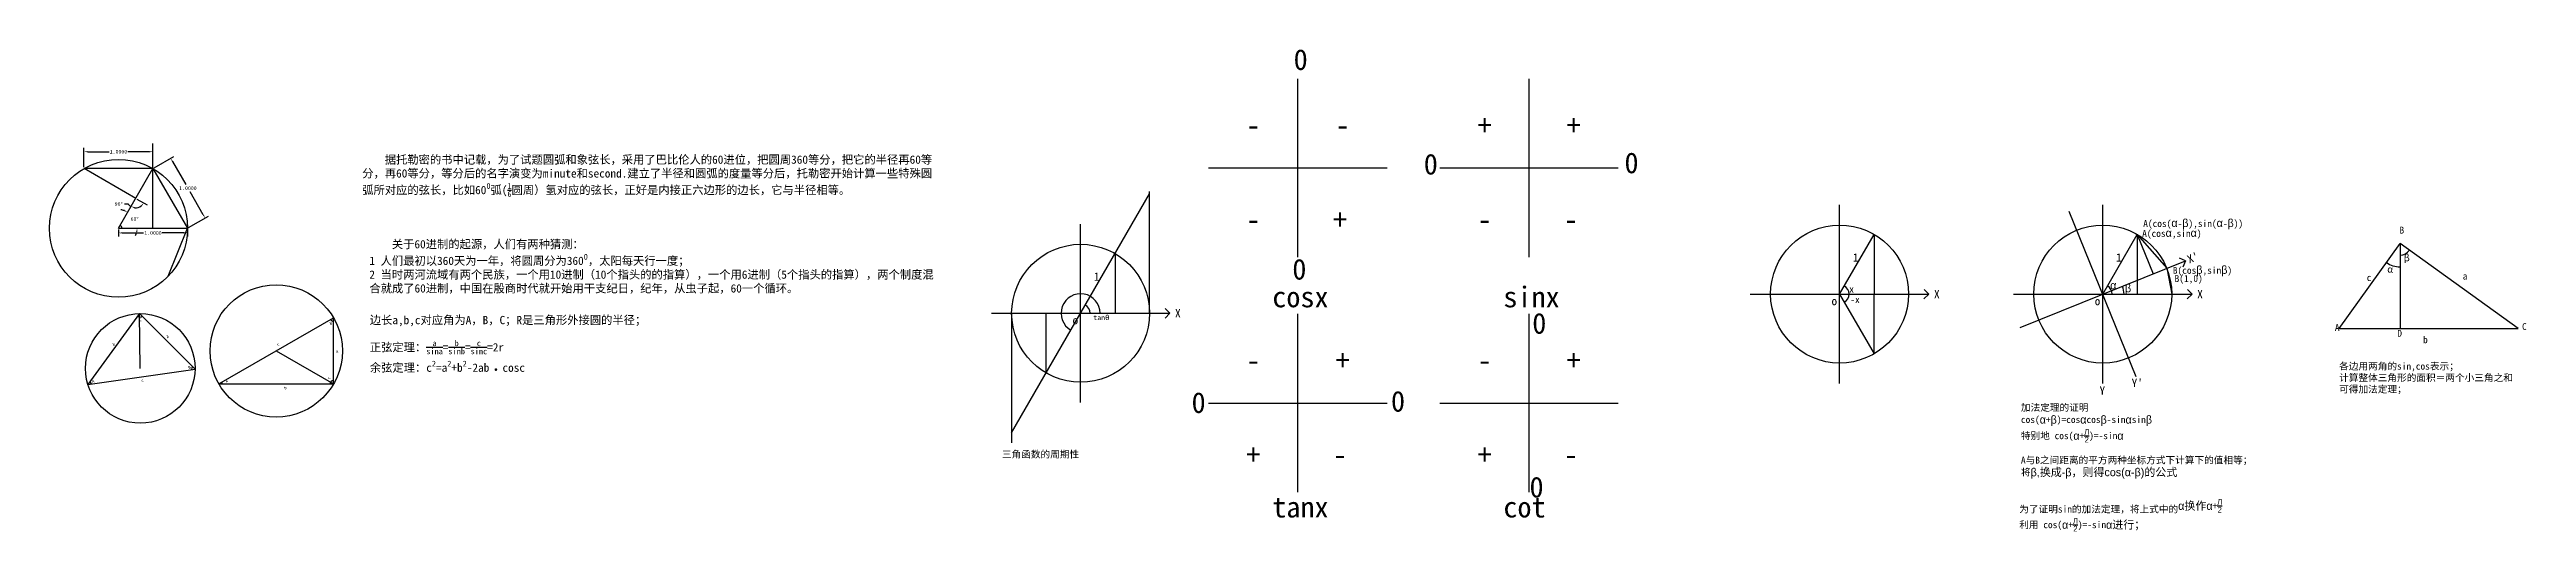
# Model space of a CAD drawing. Header units: inches. Extents: x 31 to 167, y 13 to 32.
# Drawn here: x 51.81 to 87.72, y 12.76 to 19.75 of the extents above; entities that cross this region are included whole.
import ezdxf
from ezdxf.enums import TextEntityAlignment as Align

# ---------------------------------------------------------------- set-up
doc = ezdxf.new("R2010")
doc.units = ezdxf.units.IN
doc.header["$MEASUREMENT"] = 0
doc.styles.get("Standard").update_dxf_attribs({"font": ''})
doc.styles.get('Standard').set_extended_font_data('SimSun')
doc.dimstyles.get("Standard").update_dxf_attribs({"dimscale": 0.3, "dimtxt": 0.18, "dimasz": 0.18, "dimexe": 0.18, "dimexo": 0.0625, "dimgap": 0.09, "dimtad": 0, "dimtih": 1, "dimtoh": 1, "dimdec": 4, "dimzin": 0, "dimdsep": 46, "dimtxsty": 'Standard', "dimcen": 0.09, "dimclrd": 5, "dimclre": 5, "dimclrt": 5, "dimadec": 0, "dimazin": 0, "dimtfac": 1, "dimtdec": 4, "dimtofl": 0, "dimtmove": 0, "dimatfit": 3, "dimfxl": 1, "dimtolj": 1, "dimtzin": 0, "dimarcsym": 0})

msp = doc.modelspace()

# ---------------------------------------------------------------- texts
at = {"color": 5}
for s, p in [('B', (85.8805, 17.08465)), ('α', (85.70233, 16.51854)), ('β', (85.94306, 16.6834)), ('c', (85.40452, 16.39626)), ('a', (86.79694, 16.41755)), ('A', (84.94275, 15.67239)), ('D', (85.84825, 15.58748)), ('b', (86.2215, 15.49497)), ('C', (87.65654, 15.68658))]:
    msp.add_text(s, height=0.1).set_placement(p)
for s, height, p in [('1', 0.12, (77.9952, 16.73744)), ('1', 0.12, (81.81135, 16.73744)), ('1', 0.12, (66.99051, 16.46008)), ('X', 0.12, (79.17134, 16.20642)), ('X', 0.12, (82.98749, 16.20642)), ('o', 0.12, (66.68033, 15.82812)), ('tanθ', 0.072, (67.05854, 15.86578)), ('X', 0.12, (68.16665, 15.92907)), ('o', 0.12, (77.68502, 16.10548)), ('o', 0.12, (81.50118, 16.10548)), ('Y', 0.12, (81.57105, 14.80968)), ("Y'", 0.12, (82.07737, 14.91852))]:
    msp.add_text(s, height=height).set_placement(p, align=Align.MIDDLE_CENTER)
msp.add_text("X'", height=0.12, rotation=22, dxfattribs=at).set_placement((82.88482, 16.73463), align=Align.MIDDLE_CENTER)
for s, p in [('C', (53.12451, 15.83287)), ('B', (55.88548, 15.78423)), ('b', (52.74066, 15.47675)), ('A', (53.51864, 15.58975)), ('c', (55.12085, 15.48074)), ('B', (53.83394, 15.14461)), ('a', (55.97451, 15.37608)), ('A', (52.43806, 14.94236)), ('c', (53.15193, 14.95285)), ('A', (54.37457, 14.94561)), ('b', (55.22559, 14.84759)), ('c', (55.85929, 14.99411))]:
    msp.add_text(s, height=0.0432, rotation=24.249415).set_placement(p, align=Align.MIDDLE_CENTER)
at = {"attachment_point": 1}
for s, insert, char_height, width in [('0', (69.84546, 19.7576), 0.3, 0.0684747), ('+', (72.51163, 18.80754), 0.3, 0.0684747), ('+', (73.80504, 18.80754), 0.3, 0.0684747), ('-', (69.16071, 18.80754), 0.3, 0.0684747), ('-', (70.45412, 18.80754), 0.3, 0.0684747), ('\\A1;    据托勒密的书中记载，为了试题圆弧和象弦长，采用了巴比伦人的60进位，把圆周360等分，把它的半径再60等分，再60等分，等分后的名字演变为minute和second.建立了半径和圆弧的度量等分后，托勒密开始计算一些特殊圆弧所对应的弦长，比如60{\\H0.7x;\\S0^ ;}弧({\\H0.7x;\\S1/6;}圆周）氢对应的弦长，正好是内接正六边形的边长，它与半径相等。', (56.34046, 18.21726), 0.12, 7.9145142), ('0', (71.73232, 18.24109), 0.3, 0.0684747), ('0', (74.64249, 18.2601), 0.3, 0.0684747), ('-', (69.16071, 17.43947), 0.3, 0.0684747), ('+', (70.41608, 17.43947), 0.3, 0.0684747), ('-', (72.51163, 17.43947), 0.3, 0.0684747), ('-', (73.767, 17.43947), 0.3, 0.0684747), ('\\A1;    关于60进制的起源，人们有两种猜测：\\P1 人们最初以360天为一年，将圆周分为360{\\H0.7x;\\S0^ ;}，太阳每天行一度；\\P2 当时两河流域有两个民族，一个用10进制（10个指头的的指算），一个用6进制（5个指头的指算），两个制度混合就成了60进制，中国在殷商时代就开始用干支纪日，纪年，从虫子起，60一个循环。', (56.44378, 16.99058), 0.12, 7.9145142), ('A(cos{\\f·ÂËÎ|b0|i0|c134|p0;\\H1.167x;\\C6;α},sin{\\f·ÂËÎ|b0|i0|c134|p0;\\H1.167x;\\C6;α})', (82.14868, 17.15276), 0.1, 0.9427098), ('0', (69.82644, 16.71743), 0.3, 0.0684747), ('B(cos{\\f·ÂËÎ|b0|i0|c134|p0;\\H1.167x;\\C6;β},sin{\\f·ÂËÎ|b0|i0|c134|p0;\\H1.167x;\\C6;β})', (82.59315, 16.61792), 0.1, 0.7861346), ('cosx', (69.53571, 16.31545), 0.3, 1.1224142), ('sinx', (72.88663, 16.31545), 0.3, 1.1224142), ('\\A1;边长a,b,c对应角为A，B，C；R是三角形外接圆的半径；', (56.4502, 15.89038), 0.12, 7.9145142), ('0', (73.30544, 15.93264), 0.3, 0.0684747), ('\\A1;正弦定理：{\\H0.7x;\\Sa/sina;}={\\H0.7x;\\Sb/sinb;}={\\H0.7x;\\Sc/sinc;}=2r', (56.4502, 15.53655), 0.12, 7.9145142), ('\\A1;余弦定理：c{\\H0.7x;\\S2^ ;}=a{\\H0.7x;\\S2^ ;}+b{\\H0.7x;\\S2^ ;}-2ab{\\A0;\\H1.167x;·}cosc', (56.4502, 15.24071), 0.12, 3.6351236), ('-', (69.16071, 15.39816), 0.3, 0.0684747), ('+', (70.45412, 15.39816), 0.3, 0.0684747), ('-', (72.51163, 15.39816), 0.3, 0.0684747), ('+', (73.80504, 15.39816), 0.3, 0.0684747), ('各边用两角的sin,cos表示；\\P计算整体三角形的面积＝两个小三角之和\\P可得加法定理；', (85.00433, 15.21108), 0.1, 2.6751197), ('0', (68.36565, 14.7829), 0.3, 0.0684747), ('0', (71.2568, 14.8019), 0.3, 0.0684747), ('\\A1;加法定理的证明\\Pcos({\\f·ÂËÎ|b0|i0|c134|p0;\\H1.167x;\\C6;α}+{\\f·ÂËÎ|b0|i0|c134|p0;\\H1.167x;\\C6;β})=cos{\\f·ÂËÎ|b0|i0|c134|p0;\\H1.167x;\\C6;α}cos{\\f·ÂËÎ|b0|i0|c134|p0;\\H1.167x;\\C6;β}-sin{\\f·ÂËÎ|b0|i0|c134|p0;\\H1.167x;\\C6;α}sin{\\f·ÂËÎ|b0|i0|c134|p0;\\H1.167x;\\C6;β}  \\P特别地 cos({\\f·ÂËÎ|b0|i0|c134|p0;\\H1.167x;\\C6;α\\fSimSun|b0|i0|c134|p2;\\H0.8569x;\\C256;+\\f·ÂËÎ|b0|i0|c134|p0;\\H0.8169x;\\SЛ/2;\\fSimSun|b0|i0|c134|p2;\\H1.224x;)=-sin\\f·ÂËÎ|b0|i0|c134|p0;\\H1.167x;\\C6;α\\fSimSun|b0|i0|c134|p2;\\H0.8569x;\\C256; }\\P\\PA与B之间距离的平方两种坐标方式下计算下的值相等；\\P将{\\f·ÂËÎ|b0|i0|c134|p0;\\H1.167x;\\C6;β,\\fSimSun|b0|i0|c134|p2;换成\\f·ÂËÎ|b0|i0|c134|p0;-β\\fSimSun|b0|i0|c134|p2;，则得\\f·ÂËÎ|b0|i0|c134|p0;cos(α-β)\\fSimSun|b0|i0|c134|p2;的公式}', (80.39088, 14.61208), 0.1, 3.7358281), ('三角函数的周期性', (65.6154, 13.9334), 0.1, 2.3187812), ('+', (69.16071, 14.03009), 0.3, 0.0684747), ('-', (70.41608, 14.03009), 0.3, 0.0684747), ('+', (72.51163, 14.03009), 0.3, 0.0684747), ('-', (73.767, 14.03009), 0.3, 0.0684747), ('0', (73.26563, 13.5569), 0.3, 0.0684747), ('tanx', (69.53571, 13.26709), 0.3, 1.1224142), ('cot', (72.88663, 13.26709), 0.3, 1.1224142), ('为了证明sin的加法定理，将上式中的{\\A1;\\f·ÂËÎ|b0|i0|c134|p0;\\H1.167x;\\C6;α\\fSimSun|b0|i0|c134|p2;换作\\f·ÂËÎ|b0|i0|c134|p0;α\\fSimSun|b0|i0|c134|p2;\\H0.8569x;\\C256;+\\f·ÂËÎ|b0|i0|c134|p0;\\H0.8169x;\\SЛ/2;\\H1.224x;\\P\\fSimSun|b0|i0|c134|p2;利用\\H1x; cos(\\f·ÂËÎ|b0|i0|c134|p0;\\H1.167x;\\C6;α\\fSimSun|b0|i0|c134|p2;\\H0.8569x;\\C256;+\\f·ÂËÎ|b0|i0|c134|p0;\\H0.8169x;\\SЛ/2;\\fSimSun|b0|i0|c134|p2;\\H1.224x;)=-sin\\f·ÂËÎ|b0|i0|c134|p0;\\H1.167x;\\C6;α\\fSimSun|b0|i0|c134|p2;进行；}', (80.36686, 13.23391), 0.1, 3.3108643)]:
    msp.add_mtext(s, dxfattribs=dict(at, insert=insert, char_height=char_height, width=width))
at = {"color": 5, "char_height": 0.1, "attachment_point": 1}
for s, insert, width in [('A(cos({\\f·ÂËÎ|b0|i0|c134|p0;\\H1.167x;\\C6;α}-{\\f·ÂËÎ|b0|i0|c134|p0;\\H1.167x;\\C6;β}),sin({\\f·ÂËÎ|b0|i0|c134|p0;\\H1.167x;\\C6;α\\fSimSun|b0|i0|c134|p2;\\H0.8569x;\\C256;-\\f·ÂËÎ|b0|i0|c134|p0;\\H1.167x;\\C6;β}))', (82.16383, 17.2966), 1.5214212), ('B(1,0)', (82.61866, 16.48286), 0.4910552), ('-x', (77.91748, 16.17787), 0.2474762)]:
    msp.add_mtext(s, dxfattribs=dict(at, insert=insert, width=width))
at = {"color": 6, "char_height": 0.1, "width": 0.2474762, "attachment_point": 1}
for s, insert in [('x', (77.90139, 16.32899)), ('{\\f·ÂËÎ|b0|i0|c134|p0;\\H1.167x;α}', (81.68567, 16.39384)), ('{\\f·ÂËÎ|b0|i0|c134|p0;\\H1.167x;β}', (81.89975, 16.35107))]:
    msp.add_mtext(s, dxfattribs=dict(at, insert=insert))

# ---------------------------------------------------------------- blocks, each defined once
blk = doc.blocks.new('*D10')
at = {"color": 5, "lineweight": -2}
for p, q in [((52.806, 17.142), (52.806, 17.04)), ((52.86, 17.094), (53.171, 17.094)), ((53.752, 17.094), (53.441, 17.094)), ((53.806, 17.142), (53.806, 17.04))]:
    blk.add_line(p, q, dxfattribs=at)
at = {"color": 5}
for points in [[(52.86, 17.103), (52.86, 17.085), (52.806, 17.094)], [(53.752, 17.103), (53.752, 17.085), (53.806, 17.094)]]:
    blk.add_solid(points, dxfattribs=at)
at = {"layer": 'Defpoints', "color": 0}
for p in [(52.806, 17.161), (53.806, 17.161), (53.806, 17.094)]:
    blk.add_point(p, dxfattribs=at)
at = {"color": 5, "insert": (53.306, 17.094), "char_height": 0.054, "attachment_point": 5}
blk.add_mtext('\\A1;1.0000', dxfattribs=at)
blk = doc.blocks.new('*D11')
at = {"color": 5, "lineweight": -2}
for p, q in [((53.323, 18.037), (53.61, 18.203)), ((53.59, 18.129), (53.782, 17.797)), ((54.036, 17.356), (53.845, 17.689)), ((53.823, 17.171), (54.11, 17.337))]:
    blk.add_line(p, q, dxfattribs=at)
at = {"color": 5}
for points in [[(53.598, 18.133), (53.583, 18.124), (53.563, 18.176)], [(54.044, 17.361), (54.029, 17.352), (54.063, 17.31)]]:
    blk.add_solid(points, dxfattribs=at)
at = {"layer": 'Defpoints', "color": 0}
for p in [(53.306, 18.027), (54.063, 17.31), (53.806, 17.161)]:
    blk.add_point(p, dxfattribs=at)
at = {"color": 5, "insert": (53.813, 17.743), "char_height": 0.054, "attachment_point": 5}
blk.add_mtext('\\A1;1.0000', dxfattribs=at)
blk = doc.blocks.new('*D12')
at = {"color": 5, "lineweight": -2}
for p, q in [((52.949, 17.513), (52.895, 17.513)), ((53.073, 17.585), (53.22, 17.5))]:
    blk.add_line(p, q, dxfattribs=at)
for start, end in [(216.9068, 240), (263.0932, 306.9068)]:
    blk.add_arc((53.056, 17.594), 0.135, start, end, dxfattribs=at)
at = {"color": 5}
for points in [[(53.037, 17.452), (53.043, 17.469), (52.989, 17.477)], [(53.131, 17.492), (53.144, 17.48), (53.173, 17.527)]]:
    blk.add_solid(points, dxfattribs=at)
at = {"layer": 'Defpoints', "color": 0}
for p in [(52.306, 18.027), (53.306, 18.027), (53.056, 17.594), (53.124, 17.477), (52.806, 17.161)]:
    blk.add_point(p, dxfattribs=at)
at = {"color": 5, "insert": (52.809, 17.513), "char_height": 0.054, "attachment_point": 5}
blk.add_mtext('\\A1;90°', dxfattribs=at)
blk = doc.blocks.new('*D13')
at = {"color": 5, "lineweight": -2}
for p, q in [((52.306, 18.046), (52.306, 18.326)), ((53.306, 18.046), (53.306, 18.326)), ((52.36, 18.272), (52.671, 18.272)), ((53.252, 18.272), (52.941, 18.272))]:
    blk.add_line(p, q, dxfattribs=at)
at = {"color": 5}
for points in [[(52.36, 18.281), (52.36, 18.263), (52.306, 18.272)], [(53.252, 18.281), (53.252, 18.263), (53.306, 18.272)]]:
    blk.add_solid(points, dxfattribs=at)
at = {"layer": 'Defpoints', "color": 0}
for p in [(52.306, 18.272), (52.306, 18.027), (53.306, 18.027)]:
    blk.add_point(p, dxfattribs=at)
at = {"color": 5, "insert": (52.806, 18.272), "char_height": 0.054, "attachment_point": 5}
blk.add_mtext('\\A1;1.0000', dxfattribs=at)
blk = doc.blocks.new('*D14')
at = {"color": 5, "lineweight": -2}
for start, end in [(71.4755, 82.951), (337.049, 348.5245)]:
    blk.add_arc((52.806, 17.161), 0.27, start, end, dxfattribs=at)
at = {"color": 5}
for points in [[(52.896, 17.425), (52.889, 17.409), (52.941, 17.395)], [(53.062, 17.108), (53.08, 17.107), (53.076, 17.161)]]:
    blk.add_solid(points, dxfattribs=at)
at = {"layer": 'Defpoints', "color": 0}
for p in [(53.306, 18.027), (53.06, 17.254), (52.806, 17.161), (52.806, 17.161), (53.806, 17.161)]:
    blk.add_point(p, dxfattribs=at)
at = {"color": 5, "insert": (53.04, 17.296), "char_height": 0.054, "attachment_point": 5}
blk.add_mtext('\\A1;60°', dxfattribs=at)

# ---------------------------------------------------------------- dimensions: what is measured, and where the dimension line sits
for p1, p2, distance, picture, middle in [((53.30643, 18.02717), (52.30643, 18.02717), -0.24483, '*D13', (52.80643, 18.272)), ((53.30643, 18.02717), (53.80643, 17.16114), 0.29675, '*D11', (53.81342, 17.74253)), ((52.80643, 17.16114), (53.80643, 17.16114), -0.06675, '*D10', (53.30643, 17.09439))]:
    dim = msp.add_aligned_dim(p1=p1, p2=p2, distance=distance, dimstyle='Standard')
    dim.commit()
    dim.dimension.update_dxf_attribs({"geometry": picture, "text_midpoint": middle})
for base, line2, picture, middle in [((53.12387, 17.47734), ((53.05643, 17.59415), (52.30643, 18.02717)), '*D12', (52.80907, 17.51315)), ((53.06021, 17.25351), ((52.80643, 17.16114), (53.80643, 17.16114)), '*D14', (53.04031, 17.29617))]:
    dim = msp.add_angular_dim_2l(base=base, line1=((52.80643, 17.16114), (53.30643, 18.02717)), line2=line2, dimstyle='Standard')
    dim.commit()
    dim.dimension.update_dxf_attribs({"geometry": picture, "text_midpoint": middle})

# ---------------------------------------------------------------- linework, layer by layer
for p, q in [((69.90758, 16.74211), (69.90758, 19.33076)), ((73.2585, 16.74211), (73.2585, 19.33076)), ((53.30643, 17.16114), (53.30643, 18.38863)), ((53.05643, 17.59415), (52.30643, 18.02717)), ((53.30643, 18.02717), (52.30643, 18.02717)), ((52.80643, 17.16114), (53.30643, 18.02717)), ((53.30643, 18.02717), (53.80643, 17.16114)), ((68.61326, 18.03643), (71.20191, 18.03643)), ((71.96418, 18.03643), (74.55283, 18.03643)), ((65.75662, 14.19701), (67.75662, 17.66112)), ((67.75662, 15.92907), (67.75662, 17.69507)), ((77.76131, 14.9121), (77.76131, 17.50075)), ((81.57747, 14.9121), (81.57747, 17.50075)), ((52.80643, 17.16114), (53.80643, 17.16114)), ((53.52723, 16.468), (53.80643, 17.16114)), ((66.75662, 14.63474), (66.75662, 17.22339)), ((77.76131, 16.20642), (78.26131, 17.07245)), ((78.26131, 17.07245), (78.26131, 16.20642)), ((81.57747, 16.20642), (82.07747, 17.07245)), ((82.07747, 17.07245), (82.07747, 16.20642)), ((82.07747, 17.07245), (82.50465, 16.58103)), ((85.00566, 15.70955), (85.88901, 16.93974)), ((87.60223, 15.70955), (85.88901, 16.93974)), ((85.88901, 16.93974), (85.88901, 15.70955)), ((67.25662, 16.79509), (67.25662, 15.92907)), ((82.50465, 16.58103), (82.57747, 16.20642)), ((76.46699, 16.20642), (79.05564, 16.20642)), ((79.05564, 16.20642), (78.98505, 16.13584)), ((79.05564, 16.20642), (78.98916, 16.2729)), ((80.28314, 16.20642), (82.87179, 16.20642)), ((82.87179, 16.20642), (82.80121, 16.13584)), ((82.87179, 16.20642), (82.80532, 16.2729)), ((53.11295, 15.92409), (52.36311, 14.89614)), ((53.9168, 15.12025), (53.11295, 15.92409)), ((54.26203, 14.90291), (55.92359, 15.8622)), ((55.92359, 14.90291), (55.92359, 15.8622)), ((65.46229, 15.92907), (68.05095, 15.92907)), ((65.75662, 15.92907), (65.75662, 14.05116)), ((66.25662, 15.06304), (66.25662, 15.92907)), ((68.05095, 15.92907), (67.98036, 15.85848)), ((68.05095, 15.92907), (67.98447, 15.99554)), ((69.90758, 13.33273), (69.90758, 15.92138)), ((73.2585, 13.33273), (73.2585, 15.92138)), ((85.00566, 15.70955), (87.60223, 15.70955)), ((52.36311, 14.89614), (53.9168, 15.12025)), ((54.26203, 14.90291), (55.92359, 14.90291)), ((68.61326, 14.62705), (71.20191, 14.62705)), ((71.96418, 14.62705), (74.55283, 14.62705))]:
    msp.add_line(p, q)
at = {"color": 5}
for p, q in [((82.06233, 15.00634), (81.0926, 17.4065)), ((82.07747, 17.07245), (82.3081, 16.50162)), ((80.37739, 15.72156), (82.77755, 16.69128)), ((82.77755, 16.69128), (82.69101, 16.72802)), ((82.77755, 16.69128), (82.73854, 16.5994)), ((77.76131, 16.20642), (78.26131, 15.3404)), ((78.26131, 15.3404), (78.26131, 16.20642)), ((53.12242, 15.12972), (53.11295, 15.92409)), ((55.09281, 15.38256), (55.92359, 14.90291))]:
    msp.add_line(p, q, dxfattribs=at)
for centre, radius in [((52.80643, 17.16114), 1), ((66.75662, 15.92907), 1), ((77.76131, 16.20642), 1), ((81.57747, 16.20642), 1), ((55.09281, 15.38256), 0.9593), ((53.12242, 15.12972), 0.79443)]:
    msp.add_circle(centre, radius)
for centre, radius, start, end in [((52.80643, 17.16114), 0.05, 0, 60), ((85.88901, 16.93974), 0.3389, 234.319514, 270), ((85.88901, 16.93974), 0.1675, 270, 324.319514), ((66.75662, 15.92907), 0.28285, 360, 240), ((81.57747, 16.20642), 0.30832, 0, 22), ((53.11295, 15.92409), 0.05, 233.890756, 315), ((55.92359, 15.8622), 0.05, 210, 270), ((66.75662, 15.92907), 0.13739, 0, 60), ((53.9168, 15.12025), 0.05, 135, 188.207675), ((52.36311, 14.89614), 0.05, 8.207675, 53.890756), ((54.26203, 14.90291), 0.05, 0, 30), ((55.92359, 14.90291), 0.05, 90, 180)]:
    msp.add_arc(centre, radius, start, end)
at = {"color": 6}
for centre in [(77.76131, 16.20642), (81.57747, 16.20642)]:
    msp.add_arc(centre, 0.13739, 0, 60, dxfattribs=at)
at = {"color": 5}
msp.add_arc((77.76131, 16.20642), 0.13739, 300, 0, dxfattribs=at)

msp.set_redraw_order([(e.dxf.handle, doc.entitydb.next_handle()) for e in msp.query("TEXT MTEXT ATTDEF DIMENSION ARC_DIMENSION")])  # texts and dimensions are drawn at this point

doc.saveas('drawing.dxf')
